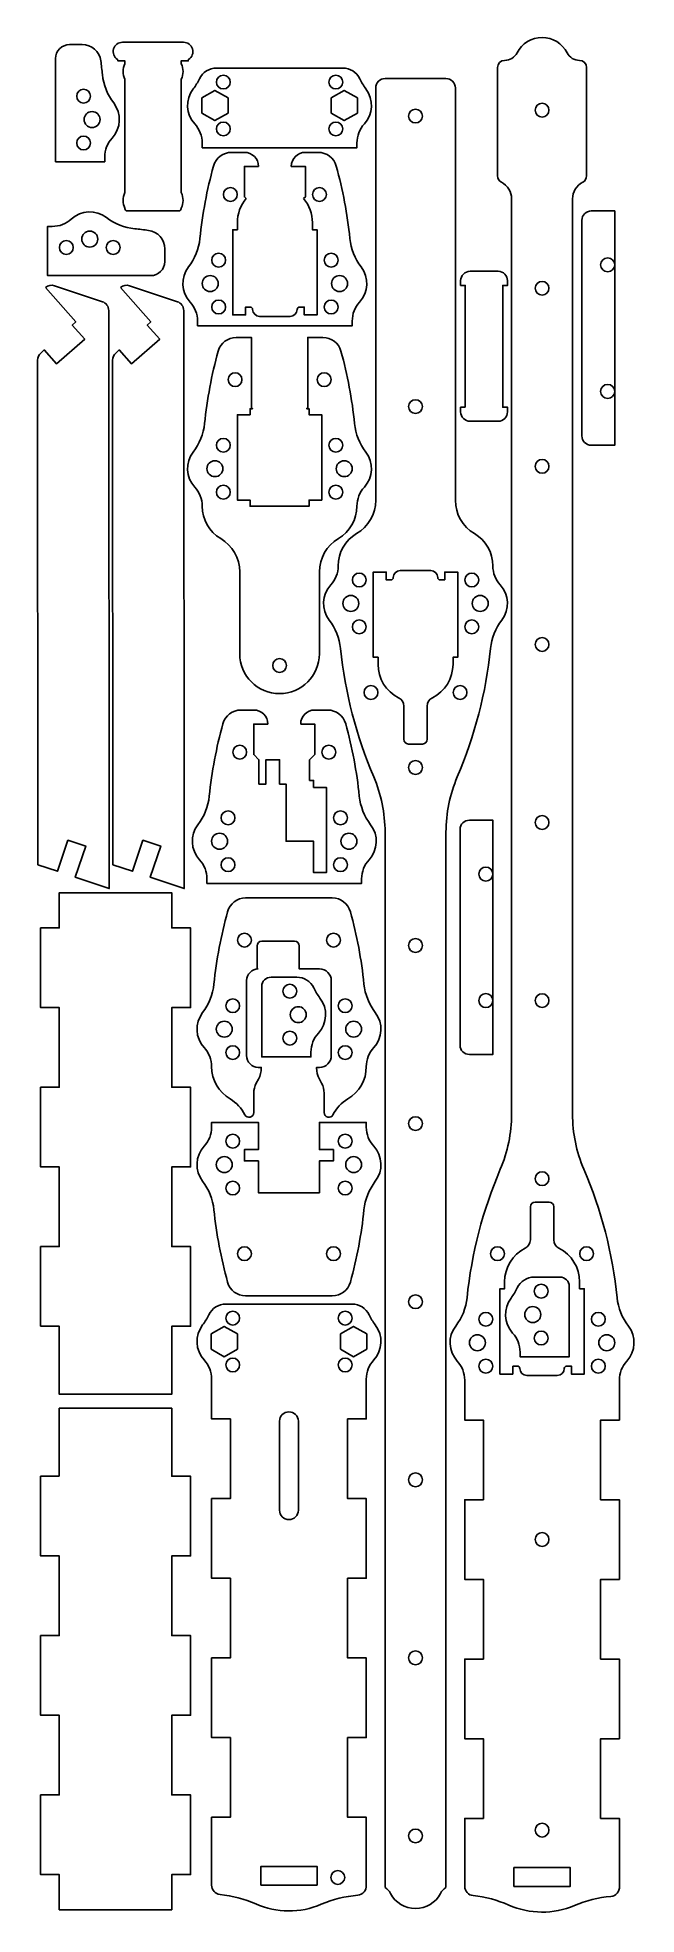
# Model space of a CAD drawing. Header units: millimetres. Extents: x 1 to 129, y 4 to 405.
import ezdxf

# ---------------------------------------------------------------- set-up
doc = ezdxf.new("R2010")
doc.units = ezdxf.units.MM
doc.layers.add('Layer_1', color=7, linetype='CONTINUOUS')

msp = doc.modelspace()

# ---------------------------------------------------------------- linework, layer by layer
at = {"layer": 'Layer_1', "color": 7}
for points in [[(10.8974, 403.49985), (8.20035, 403.49985)], [(32.50987, 403.99985), (26.00987, 403.99985), (19.50987, 403.99985)], [(5.20035, 400.49985), (5.20035, 378.49985)], [(18.50988, 400.15595), (18.50988, 399.99985), (20.00988, 399.99985), (20.00988, 399.49985)], [(32.00988, 399.49985), (32.00988, 399.99985), (33.50988, 399.99985), (33.50988, 400.15595)], [(39.53058, 398.49985), (66.48918, 398.49985)], [(99.50988, 375.45885), (99.50988, 398.62285)], [(118.50988, 398.62285), (118.50988, 375.45885)], [(20.00988, 395.99985), (20.00988, 371.99985)], [(32.00988, 371.99985), (32.00988, 395.99985)], [(73.50988, 394.24985), (73.50988, 306.24985)], [(88.50988, 396.24985), (75.50988, 396.24985)], [(90.50988, 306.24985), (90.50988, 394.24985)], [(69.50988, 382.49985), (69.50988, 381.49985), (36.50988, 381.49985), (36.50988, 382.49985)], [(42.76624, 380.49985), (45.50988, 380.49985)], [(58.50988, 380.49985), (61.25352, 380.49985)], [(5.20035, 378.49985), (15.70035, 378.49985), (15.70035, 379.49985)], [(48.50988, 377.49985), (45.50988, 377.49985), (45.50988, 370.99985), (45.87517, 370.63456)], [(58.14459, 370.63456), (58.50988, 370.99985), (58.50988, 377.49985), (55.50988, 377.49985)], [(102.50988, 175.29955), (102.50988, 370.55985)], [(115.50988, 370.55985), (115.50988, 175.29955)], [(4.50988, 364.69032), (3.50988, 364.69032), (3.50988, 354.19032), (25.50988, 354.19032)], [(20.50988, 367.99985), (31.50988, 367.99985)], [(44.00988, 365.49985), (44.00988, 363.99985), (43.00988, 363.99985), (43.00988, 345.79985), (45.75988, 345.79985), (45.75988, 347.49985), (46.75988, 347.49985)], [(57.25988, 347.49985), (58.25988, 347.49985), (58.25988, 345.79985), (61.00988, 345.79985), (61.00988, 363.99985), (60.00988, 363.99985), (60.00988, 365.49985)], [(117.50988, 319.99985), (117.50988, 365.99985), (117.50988, 365.99985)], [(117.50988, 319.99985), (117.50988, 365.99985), (117.50988, 365.99985)], [(119.50988, 367.99985), (119.50988, 367.99985), (124.50988, 367.99985), (124.50988, 356.49985), (124.50988, 329.49985), (124.50988, 317.99985), (119.50988, 317.99985), (119.50988, 317.99985)], [(119.50988, 367.99985), (119.50988, 367.99985), (124.50988, 367.99985), (124.50988, 356.49985), (124.50988, 356.49985), (124.50988, 356.49985), (124.50988, 329.49985), (124.50988, 329.49985), (124.50988, 329.49985), (124.50988, 317.99985), (119.50988, 317.99985), (119.50988, 317.99985)], [(28.50988, 357.19032), (28.50988, 359.88737)], [(91.63788, 353.12375), (91.63788, 352.12375), (92.63788, 352.12375), (92.63788, 326.12375)], [(99.63788, 355.12375), (93.63788, 355.12375)], [(101.63788, 325.12375), (101.63788, 326.12375), (100.63788, 326.12375), (100.63788, 352.12375), (101.63788, 352.12375), (101.63788, 353.12375)], [(3.04182, 351.65005), (9.5355, 344.31025), (8.78654, 343.64765), (11.43702, 340.65185), (5.44538, 335.35085), (2.7949, 338.34675), (2.04594, 337.68405)], [(15.20089, 348.63615), (5.00167, 352.04875)], [(19.04182, 351.65005), (25.5355, 344.31025), (24.78654, 343.64765), (27.43702, 340.65185), (21.44538, 335.35085), (18.7949, 338.34675), (18.04594, 337.68405)], [(31.20089, 348.63615), (21.00167, 352.04875)], [(1.37118, 336.18465), (1.45358, 228.48955), (5.63929, 227.08905), (7.86043, 233.72725), (11.65372, 232.45805), (9.43259, 225.81975), (16.66065, 223.40135), (16.56628, 346.74105)], [(17.37118, 336.18465), (17.45358, 228.48955), (21.63929, 227.08905), (23.86043, 233.72725), (27.65372, 232.45805), (25.43259, 225.81975), (32.66065, 223.40135), (32.56628, 346.74105)], [(68.50988, 344.49985), (68.50988, 343.49985), (35.50988, 343.49985), (35.50988, 344.49985)], [(48.75988, 345.49985), (55.25988, 345.49985)], [(43.76624, 340.99985), (47.00988, 340.99985), (47.00988, 325.85085), (47.20988, 325.85085), (47.20988, 325.79985), (46.70988, 325.79985), (46.70988, 324.49985), (44.00988, 324.49985), (44.00988, 306.29985), (46.70988, 306.29985), (46.70988, 304.99985), (59.30988, 304.99985), (59.30988, 306.29985), (62.00988, 306.29985), (62.00988, 324.49985), (59.30988, 324.49985), (59.30988, 325.79985), (58.80988, 325.79985), (58.80988, 325.85085), (59.00988, 325.85085), (59.00988, 340.99985), (62.25352, 340.99985)], [(92.63788, 326.12375), (91.63788, 326.12375), (91.63788, 325.12375)], [(93.63788, 323.12375), (99.63788, 323.12375)], [(44.50988, 273.49985), (44.50988, 290.99985)], [(61.50988, 290.99985), (61.50988, 273.49985)], [(74.00988, 271.24985), (74.00988, 272.74985), (73.00988, 272.74985), (73.00988, 290.94985), (75.75988, 290.94985), (75.75988, 289.24985), (76.75988, 289.24985)], [(78.75988, 291.24985), (85.25988, 291.24985)], [(87.25988, 289.24985), (88.25988, 289.24985)], [(88.25988, 289.24985), (88.25988, 290.94985), (91.00988, 290.94985), (91.00988, 272.74985), (90.00988, 272.74985), (90.00988, 271.24985)], [(44.76624, 261.49985), (47.50988, 261.49985)], [(60.50988, 261.49985), (63.25352, 261.49985)], [(79.50988, 255.24985), (79.50988, 262.31955)], [(84.50988, 262.31955), (84.50988, 255.24985)], [(50.50988, 258.49985), (47.50988, 258.49985), (47.50988, 251.99985), (48.60988, 250.89985), (48.60988, 245.69985), (50.10988, 245.69985), (50.10988, 250.89985), (53.00988, 250.89985), (53.00988, 245.69985), (54.40988, 245.69985), (54.40988, 233.49985), (60.25988, 233.49985), (60.25988, 226.79985), (63.00988, 226.79985), (63.00988, 244.99985), (60.25988, 244.99985), (60.25988, 246.49985), (59.40988, 246.49985), (59.40988, 250.89985), (60.50988, 251.99985), (60.50988, 258.49985), (57.50988, 258.49985)], [(83.50988, 254.24985), (80.50988, 254.24985)], [(93.50988, 237.99985), (93.50988, 237.99985), (98.50988, 237.99985), (98.50988, 226.49985), (98.50988, 199.49985), (98.50988, 187.99985), (93.50988, 187.99985), (93.50988, 187.99985)], [(93.50988, 237.99985), (93.50988, 237.99985), (98.50988, 237.99985), (98.50988, 226.49985), (98.50988, 226.49985), (98.50988, 226.49985), (98.50988, 199.49985), (98.50988, 199.49985), (98.50988, 199.49985), (98.50988, 187.99985), (93.50988, 187.99985), (93.50988, 187.99985)], [(75.50988, 235.45015), (75.50988, 10.22485)], [(88.50988, 10.22485), (88.50988, 235.45015)], [(91.50988, 189.99985), (91.50988, 235.99985), (91.50988, 235.99985)], [(91.50988, 189.99985), (91.50988, 235.99985), (91.50988, 235.99985)], [(70.50988, 225.49985), (70.50988, 224.49985), (37.50988, 224.49985), (37.50988, 225.49985)], [(45.76624, 221.40815), (64.25352, 221.40815)], [(48.20988, 211.15915), (48.20988, 206.2592), (48.46988, 206.2592)], [(56.20988, 212.15915), (49.20988, 212.15915)], [(61.54988, 206.2592), (61.00988, 206.2592), (57.20988, 206.2592), (57.20988, 211.15915)], [(56.67961, 204.49985), (51.20035, 204.49985)], [(45.96988, 203.7592), (45.96988, 187.75815)], [(49.20035, 202.49985), (49.20035, 187.49985), (59.70035, 187.49985), (59.70035, 188.49985)], [(64.04988, 187.75815), (64.04988, 203.7592)], [(48.46988, 185.25815), (49.10988, 185.25815), (49.10988, 185.15815)], [(60.90988, 185.15815), (60.90988, 185.25815), (61.54988, 185.25815)], [(48.50988, 182.75815), (48.03929, 181.87585)], [(61.98047, 181.87585), (61.50988, 182.75815)], [(47.50988, 179.75815), (47.50988, 175.59155)], [(62.50988, 175.59155), (62.50988, 179.75815)], [(38.50988, 172.49985), (38.50988, 173.49985), (48.50988, 173.49985), (48.50988, 167.69985), (45.50988, 167.69985), (45.50988, 165.29985), (48.50988, 165.29985), (48.50988, 158.49985), (61.50988, 158.49985), (61.50988, 165.29985), (64.50988, 165.29985), (64.50988, 167.69985), (61.50988, 167.69985), (61.50988, 173.49985), (71.50988, 173.49985), (71.50988, 172.49985)], [(107.50988, 156.49985), (110.50988, 156.49985)], [(106.50988, 148.43015), (106.50988, 155.49985)], [(111.50988, 155.49985), (111.50988, 148.43015)], [(112.81941, 140.49985), (107.34015, 140.49985)], [(64.25352, 136.49985), (45.76624, 136.49985)], [(102.75988, 121.49985), (102.75988, 119.79985), (100.00988, 119.79985), (100.00988, 137.99985), (101.00988, 137.99985), (101.00988, 139.49985)], [(104.31941, 124.49985), (104.31941, 123.49985), (114.81941, 123.49985), (114.81941, 138.49985)], [(117.00988, 139.49985), (117.00988, 137.99985), (118.00988, 137.99985), (118.00988, 119.79985), (115.25988, 119.79985), (115.25988, 121.49985), (114.25988, 121.49985)], [(41.53058, 134.74985), (68.48918, 134.74985)], [(103.75988, 121.49985), (102.75988, 121.49985)], [(38.50988, 10.74985), (38.50988, 25.24985), (38.70988, 25.24985), (42.30988, 25.24985), (42.50988, 25.24985), (42.50988, 42.04985), (42.50988, 42.24985), (42.30988, 42.24985), (38.70988, 42.24985), (38.50988, 42.24985), (38.50988, 59.24985), (38.70988, 59.24985), (42.30988, 59.24985), (42.50988, 59.24985), (42.50988, 76.04985), (42.50988, 76.24985), (42.30988, 76.24985), (38.70988, 76.24985), (38.50988, 76.24985), (38.50988, 93.24985), (38.70988, 93.24985), (42.30988, 93.24985), (42.50988, 93.24985), (42.50988, 110.04985), (42.50988, 110.24985), (42.30988, 110.24985), (38.70988, 110.24985), (38.50988, 110.24985), (38.50988, 118.74985)], [(71.50988, 118.74985), (71.50988, 110.24985), (71.30988, 110.24985), (67.70988, 110.24985), (67.50988, 110.24985), (67.50988, 110.04985), (67.50988, 93.24985), (67.70988, 93.24985), (71.30988, 93.24985), (71.50988, 93.24985), (71.50988, 76.24985), (71.30988, 76.24985), (67.70988, 76.24985), (67.50988, 76.24985), (67.50988, 76.04985), (67.50988, 59.24985), (67.70988, 59.24985), (71.30988, 59.24985), (71.50988, 59.24985), (71.50988, 42.24985), (71.30988, 42.24985), (67.70988, 42.24985), (67.50988, 42.24985), (67.50988, 42.04985), (67.50988, 25.24985), (67.70988, 25.24985), (71.30988, 25.24985), (71.50988, 25.24985), (71.50988, 10.74985)], [(92.50988, 10.49985), (92.50988, 24.99985), (92.70988, 24.99985), (96.30988, 24.99985), (96.50988, 24.99985), (96.50988, 41.79985), (96.50988, 41.99985), (96.30988, 41.99985), (92.70988, 41.99985), (92.50988, 41.99985), (92.50988, 58.99985), (92.70988, 58.99985), (96.30988, 58.99985), (96.50988, 58.99985), (96.50988, 75.79985), (96.50988, 75.99985), (96.30988, 75.99985), (92.70988, 75.99985), (92.50988, 75.99985), (92.50988, 92.99985), (92.70988, 92.99985), (96.30988, 92.99985), (96.50988, 92.99985), (96.50988, 109.79985), (96.50988, 109.99985), (96.30988, 109.99985), (92.70988, 109.99985), (92.50988, 109.99985), (92.50988, 118.49985)], [(112.25988, 119.49985), (105.75988, 119.49985)], [(125.50988, 118.49985), (125.50988, 109.99985), (125.30988, 109.99985), (121.70988, 109.99985), (121.50988, 109.99985), (121.50988, 109.79985), (121.50988, 92.99985), (121.70988, 92.99985), (125.30988, 92.99985), (125.50988, 92.99985), (125.50988, 75.99985), (125.30988, 75.99985), (121.70988, 75.99985), (121.50988, 75.99985), (121.50988, 75.79985), (121.50988, 58.99985), (121.70988, 58.99985), (125.30988, 58.99985), (125.50988, 58.99985), (125.50988, 41.99985), (125.30988, 41.99985), (121.70988, 41.99985), (121.50988, 41.99985), (121.50988, 41.79985), (121.50988, 24.99985), (121.70988, 24.99985), (125.30988, 24.99985), (125.50988, 24.99985), (125.50988, 10.49985)], [(53.00988, 109.74985), (53.00988, 90.74985)], [(57.00988, 90.74985), (57.00988, 109.74985)]]:
    msp.add_lwpolyline(points, dxfattribs=at)
for points in [[(35.91418, 396.20908)], [(42.00988, 388.88327), (42.00988, 392.11643), (39.20988, 393.73301), (36.40988, 392.11643), (36.40988, 388.88327), (39.20988, 387.26669)], [(69.60988, 388.88327), (69.60988, 392.11643), (66.80988, 393.73301), (64.00988, 392.11643), (64.00988, 388.88327), (66.80988, 387.26669)], [(2.00988, 129.99985), (2.00988, 146.99985), (6.00988, 146.99985), (6.00988, 163.99985), (2.00988, 163.99985), (2.00988, 180.99985), (6.00988, 180.99985), (6.00988, 197.99985), (2.00988, 197.99985), (2.00988, 214.99985), (6.00988, 214.99985), (6.00988, 222.49985), (30.00988, 222.49985), (30.00988, 214.99985), (34.00988, 214.99985), (34.00988, 197.99985), (30.00988, 197.99985), (30.00988, 180.99985), (34.00988, 180.99985), (34.00988, 163.99985), (30.00988, 163.99985), (30.00988, 146.99985), (34.00988, 146.99985), (34.00988, 129.99985), (30.00988, 129.99985), (30.00988, 115.49985), (6.00988, 115.49985), (6.00988, 129.99985)], [(60.29604, 202.20908)], [(103.72372, 138.20908)], [(37.91418, 132.45905)], [(44.00988, 125.13325), (44.00988, 128.36645), (41.20988, 129.98305), (38.40988, 128.36645), (38.40988, 125.13325), (41.20988, 123.51665)], [(71.60988, 125.13325), (71.60988, 128.36645), (68.80988, 129.98305), (66.00988, 128.36645), (66.00988, 125.13325), (68.80988, 123.51665)], [(6.00988, 97.99985), (6.00988, 112.49985), (30.00988, 112.49985), (30.00988, 97.99985), (34.00988, 97.99985), (34.00988, 80.99985), (30.00988, 80.99985), (30.00988, 63.99985), (34.00988, 63.99985), (34.00988, 46.99985), (30.00988, 46.99985), (30.00988, 29.99985), (34.00988, 29.99985), (34.00988, 12.99985), (30.00988, 12.99985), (30.00988, 5.49985), (6.00988, 5.49985), (6.00988, 12.99985), (2.00988, 12.99985), (2.00988, 29.99985), (6.00988, 29.99985), (6.00988, 46.99985), (2.00988, 46.99985), (2.00988, 63.99985), (6.00988, 63.99985), (6.00988, 80.99985), (2.00988, 80.99985), (2.00988, 97.99985)], [(49.00988, 10.74985), (49.00988, 14.74985), (61.00988, 14.74985), (61.00988, 10.74985)], [(103.00988, 10.49985), (103.00988, 14.49985), (115.00988, 14.49985), (115.00988, 10.49985)]]:
    msp.add_lwpolyline(points, close=True, dxfattribs=at)
for points in [[(103.67655, 401.74885), (104.70559, 403.74485), (106.76367, 404.99985), (109.00988, 404.99985)], [(109.00988, 404.99985), (111.25609, 404.99985), (113.31417, 403.74485), (114.34321, 401.74885)], [(8.20035, 403.49985), (6.5435, 403.49985), (5.20035, 402.15675), (5.20035, 400.49985)], [(14.86174, 400.03277), (14.59486, 402.01805), (12.90058, 403.49985), (10.8974, 403.49985)], [(17.59251, 402.56885), (17.34062, 401.71995), (17.67681, 400.80655), (18.41896, 400.32355)], [(19.50987, 403.99985), (18.62444, 403.99985), (17.8444, 403.41765), (17.59251, 402.56885)], [(34.42723, 402.56885), (34.17534, 403.41765), (33.3953, 403.99985), (32.50987, 403.99985)], [(33.60078, 400.32355), (34.34289, 400.80655), (34.67912, 401.71995), (34.42723, 402.56885)], [(101.00988, 400.12285), (102.13299, 400.12285), (103.16203, 400.74985), (103.67655, 401.74885)], [(114.34321, 401.74885), (114.85773, 400.74985), (115.88677, 400.12285), (117.00988, 400.12285)], [(15.20811, 397.11076), (15.10789, 398.08651), (14.99242, 399.06063), (14.86174, 400.03277)], [(17.61958, 391.03879), (16.26965, 392.8008), (15.43488, 394.9027), (15.20811, 397.11076)], [(18.41896, 400.32355), (18.47566, 400.28665), (18.50986, 400.22355), (18.50986, 400.15595)], [(19.98998, 399.41295), (19.48313, 398.36215), (19.48313, 397.13755), (19.98998, 396.08675)], [(20.00988, 399.49985), (20.00988, 399.46975), (20.00288, 399.44005), (19.98998, 399.41295)], [(32.02978, 399.41295), (32.01668, 399.44005), (32.00988, 399.46975), (32.00988, 399.49985)], [(32.02978, 396.08675), (32.53663, 397.13755), (32.53663, 398.36215), (32.02978, 399.41295)], [(33.50988, 400.15595), (33.50988, 400.22355), (33.54408, 400.28665), (33.60078, 400.32355)], [(35.91418, 396.20908), (36.57528, 397.60776), (37.98358, 398.49985), (39.53058, 398.49985)], [(39.53488, 395.49985), (39.53488, 396.31447), (40.19528, 396.97485), (41.00988, 396.97485)], [(41.00988, 396.97485), (41.82448, 396.97485), (42.48488, 396.31447), (42.48488, 395.49985)], [(63.53488, 395.49985), (63.53488, 396.31447), (64.19528, 396.97485), (65.00988, 396.97485)], [(65.00988, 396.97485), (65.82448, 396.97485), (66.48488, 396.31447), (66.48488, 395.49985)], [(66.48918, 398.49985), (68.03618, 398.49985), (69.44448, 397.60776), (70.10558, 396.20908)], [(99.50988, 398.62285), (99.50988, 399.45185), (100.18145, 400.12285), (101.00988, 400.12285)], [(117.00988, 400.12285), (117.83831, 400.12285), (118.50988, 399.45185), (118.50988, 398.62285)], [(9.72535, 392.49985), (9.72535, 393.31447), (10.38573, 393.97485), (11.20036, 393.97485)], [(11.20036, 391.02485), (10.38573, 391.02485), (9.72535, 391.68523), (9.72535, 392.49985)], [(11.20036, 393.97485), (12.01498, 393.97485), (12.67536, 393.31447), (12.67536, 392.49985)], [(12.67536, 392.49985), (12.67536, 391.68523), (12.01498, 391.02485), (11.20036, 391.02485)], [(19.98998, 396.08675), (20.00308, 396.05965), (20.00988, 396.02995), (20.00988, 395.99985)], [(32.00988, 395.99985), (32.00988, 396.02995), (32.01688, 396.05965), (32.02978, 396.08675)], [(34.92648, 386.56109), (33.01358, 388.6414), (32.87188, 391.79538), (34.59068, 394.03879)], [(34.59068, 394.03879), (35.10748, 394.71332), (35.55108, 395.44083), (35.91418, 396.20908)], [(41.00988, 394.02485), (40.19528, 394.02485), (39.53488, 394.68523), (39.53488, 395.49985)], [(42.48488, 395.49985), (42.48488, 394.68523), (41.82448, 394.02485), (41.00988, 394.02485)], [(65.00988, 394.02485), (64.19528, 394.02485), (63.53488, 394.68523), (63.53488, 395.49985)], [(66.48488, 395.49985), (66.48488, 394.68523), (65.82448, 394.02485), (65.00988, 394.02485)], [(70.10558, 396.20908), (70.46868, 395.44083), (70.91228, 394.71332), (71.42908, 394.03879)], [(71.42908, 394.03879), (73.14788, 391.79538), (73.00618, 388.6414), (71.09328, 386.56109)], [(75.50988, 396.24985), (74.40531, 396.24985), (73.50988, 395.35485), (73.50988, 394.24985)], [(90.50988, 394.24985), (90.50988, 395.35485), (89.61445, 396.24985), (88.50988, 396.24985)], [(11.30036, 387.49985), (11.30036, 388.43873), (12.06147, 389.19985), (13.00036, 389.19985)], [(13.00036, 389.19985), (13.93924, 389.19985), (14.70035, 388.43873), (14.70035, 387.49985)], [(17.28376, 383.56109), (19.19668, 385.6414), (19.33833, 388.79538), (17.61958, 391.03879)], [(80.53488, 388.24985), (80.53488, 389.06485), (81.19526, 389.72485), (82.00988, 389.72485)], [(82.00988, 389.72485), (82.8245, 389.72485), (83.48488, 389.06485), (83.48488, 388.24985)], [(107.53488, 389.49985), (107.53488, 390.31485), (108.19526, 390.97485), (109.00988, 390.97485)], [(109.00988, 388.02485), (108.19526, 388.02485), (107.53488, 388.68485), (107.53488, 389.49985)], [(109.00988, 390.97485), (109.8245, 390.97485), (110.48488, 390.31485), (110.48488, 389.49985)], [(110.48488, 389.49985), (110.48488, 388.68485), (109.8245, 388.02485), (109.00988, 388.02485)], [(13.00036, 385.79985), (12.06147, 385.79985), (11.30036, 386.56097), (11.30036, 387.49985)], [(14.70035, 387.49985), (14.70035, 386.56097), (13.93924, 385.79985), (13.00036, 385.79985)], [(36.50988, 382.49985), (36.50988, 384.00423), (35.94478, 385.45372), (34.92648, 386.56109)], [(39.53488, 385.49985), (39.53488, 386.31447), (40.19528, 386.97485), (41.00988, 386.97485)], [(41.00988, 384.02485), (40.19528, 384.02485), (39.53488, 384.68523), (39.53488, 385.49985)], [(41.00988, 386.97485), (41.82448, 386.97485), (42.48488, 386.31447), (42.48488, 385.49985)], [(42.48488, 385.49985), (42.48488, 384.68523), (41.82448, 384.02485), (41.00988, 384.02485)], [(63.53488, 385.49985), (63.53488, 386.31447), (64.19528, 386.97485), (65.00988, 386.97485)], [(65.00988, 384.02485), (64.19528, 384.02485), (63.53488, 384.68523), (63.53488, 385.49985)], [(65.00988, 386.97485), (65.82448, 386.97485), (66.48488, 386.31447), (66.48488, 385.49985)], [(66.48488, 385.49985), (66.48488, 384.68523), (65.82448, 384.02485), (65.00988, 384.02485)], [(71.09328, 386.56109), (70.07498, 385.45372), (69.50988, 384.00423), (69.50988, 382.49985)], [(82.00988, 386.77485), (81.19526, 386.77485), (80.53488, 387.43485), (80.53488, 388.24985)], [(83.48488, 388.24985), (83.48488, 387.43485), (82.8245, 386.77485), (82.00988, 386.77485)], [(9.72535, 382.49985), (9.72535, 383.31447), (10.38573, 383.97485), (11.20036, 383.97485)], [(11.20036, 381.02485), (10.38573, 381.02485), (9.72535, 381.68523), (9.72535, 382.49985)], [(11.20036, 383.97485), (12.01498, 383.97485), (12.67536, 383.31447), (12.67536, 382.49985)], [(12.67536, 382.49985), (12.67536, 381.68523), (12.01498, 381.02485), (11.20036, 381.02485)], [(15.70035, 379.49985), (15.70035, 381.00423), (16.26548, 382.45372), (17.28376, 383.56109)], [(38.91088, 377.56565), (39.39008, 379.29935), (40.96758, 380.49985), (42.76624, 380.49985)], [(45.50988, 380.49985), (47.16673, 380.49985), (48.50988, 379.15675), (48.50988, 377.49985)], [(55.50988, 377.49985), (55.50988, 379.15675), (56.85303, 380.49985), (58.50988, 380.49985)], [(61.25352, 380.49985), (63.05218, 380.49985), (64.62968, 379.29935), (65.10888, 377.56565)], [(36.00208, 362.11076), (36.53868, 367.33456), (37.51158, 372.50425), (38.91088, 377.56565)], [(65.10888, 377.56565), (66.50818, 372.50425), (67.48108, 367.33456), (68.01768, 362.11076)], [(41.03488, 371.49985), (41.03488, 372.31445), (41.69528, 372.97485), (42.50988, 372.97485)], [(42.50988, 372.97485), (43.3245, 372.97485), (43.98488, 372.31445), (43.98488, 371.49985)], [(60.03488, 371.49985), (60.03488, 372.31445), (60.69526, 372.97485), (61.50988, 372.97485)], [(61.50988, 372.97485), (62.32448, 372.97485), (62.98488, 372.31445), (62.98488, 371.49985)], [(100.32806, 374.12285), (99.82594, 374.37885), (99.50988, 374.89485), (99.50988, 375.45885)], [(102.50988, 370.55985), (102.50988, 372.06285), (101.66705, 373.43985), (100.32806, 374.12285)], [(117.6917, 374.12285), (116.35271, 373.43985), (115.50988, 372.06285), (115.50988, 370.55985)], [(118.50988, 375.45885), (118.50988, 374.89485), (118.19382, 374.37885), (117.6917, 374.12285)], [(19.98998, 371.91295), (19.48313, 370.86215), (19.48313, 369.63755), (19.98998, 368.58675)], [(20.00988, 371.99985), (20.00988, 371.96975), (20.00288, 371.94005), (19.98998, 371.91295)], [(19.98998, 368.58675), (20.00308, 368.55965), (20.00988, 368.52995), (20.00988, 368.49985)], [(20.00988, 368.49985), (20.00988, 368.22375), (20.23374, 367.99985), (20.50988, 367.99985)], [(31.50988, 367.99985), (31.78602, 367.99985), (32.00988, 368.22375), (32.00988, 368.49985)], [(32.02978, 371.91295), (32.01668, 371.94005), (32.00988, 371.96975), (32.00988, 371.99985)], [(32.00988, 368.49985), (32.00988, 368.52995), (32.01688, 368.55965), (32.02978, 368.58675)], [(32.02978, 368.58675), (32.53663, 369.63755), (32.53663, 370.86215), (32.02978, 371.91295)], [(42.50988, 370.02485), (41.69528, 370.02485), (41.03488, 370.68523), (41.03488, 371.49985)], [(43.98488, 371.49985), (43.98488, 370.68523), (43.3245, 370.02485), (42.50988, 370.02485)], [(45.87517, 370.63456), (44.67016, 369.19489), (44.00988, 367.37727), (44.00988, 365.49985)], [(60.00988, 365.49985), (60.00988, 367.37727), (59.3496, 369.19489), (58.14459, 370.63456)], [(61.50988, 370.02485), (60.69526, 370.02485), (60.03488, 370.68523), (60.03488, 371.49985)], [(62.98488, 371.49985), (62.98488, 370.68523), (62.32448, 370.02485), (61.50988, 370.02485)], [(8.57112, 366.27373), (7.46375, 365.25545), (6.01426, 364.69032), (4.50988, 364.69032)], [(16.04883, 366.60955), (13.80541, 368.3283), (10.65143, 368.18665), (8.57112, 366.27373)], [(22.12079, 364.19808), (19.91273, 364.42485), (17.81083, 365.25962), (16.04883, 366.60955)], [(117.50988, 365.99985), (117.50988, 367.10445), (118.40531, 367.99985), (119.50988, 367.99985)], [(117.50988, 365.99985), (117.50988, 367.10445), (118.40531, 367.99985), (119.50988, 367.99985)], [(6.03488, 360.19032), (6.03488, 361.00494), (6.69526, 361.66532), (7.50988, 361.66532)], [(7.50988, 361.66532), (8.3245, 361.66532), (8.98488, 361.00494), (8.98488, 360.19032)], [(10.80988, 361.99032), (10.80988, 362.92921), (11.571, 363.69032), (12.50988, 363.69032)], [(12.50988, 360.29032), (11.571, 360.29032), (10.80988, 361.05144), (10.80988, 361.99032)], [(12.50988, 363.69032), (13.44876, 363.69032), (14.20988, 362.92921), (14.20988, 361.99032)], [(14.20988, 361.99032), (14.20988, 361.05144), (13.44876, 360.29032), (12.50988, 360.29032)], [(16.03488, 360.19032), (16.03488, 361.00494), (16.69526, 361.66532), (17.50988, 361.66532)], [(17.50988, 361.66532), (18.3245, 361.66532), (18.98488, 361.00494), (18.98488, 360.19032)], [(25.0428, 363.85171), (24.07066, 363.98239), (23.09654, 364.09786), (22.12079, 364.19808)], [(28.50988, 359.88737), (28.50988, 361.89054), (27.02808, 363.58483), (25.0428, 363.85171)], [(33.59068, 356.03879), (34.94058, 357.8008), (35.77538, 359.9027), (36.00208, 362.11076)], [(68.01768, 362.11076), (68.24438, 359.9027), (69.07918, 357.8008), (70.42908, 356.03879)], [(7.50988, 358.71532), (6.69526, 358.71532), (6.03488, 359.3757), (6.03488, 360.19032)], [(8.98488, 360.19032), (8.98488, 359.3757), (8.3245, 358.71532), (7.50988, 358.71532)], [(17.50988, 358.71532), (16.69526, 358.71532), (16.03488, 359.3757), (16.03488, 360.19032)], [(18.98488, 360.19032), (18.98488, 359.3757), (18.3245, 358.71532), (17.50988, 358.71532)], [(25.50988, 354.19032), (27.16678, 354.19032), (28.50988, 355.53347), (28.50988, 357.19032)], [(38.53488, 357.49985), (38.53488, 358.31447), (39.19528, 358.97485), (40.00988, 358.97485)], [(40.00988, 356.02485), (39.19528, 356.02485), (38.53488, 356.68523), (38.53488, 357.49985)], [(40.00988, 358.97485), (40.82448, 358.97485), (41.48488, 358.31447), (41.48488, 357.49985)], [(41.48488, 357.49985), (41.48488, 356.68523), (40.82448, 356.02485), (40.00988, 356.02485)], [(62.53488, 357.49985), (62.53488, 358.31447), (63.19528, 358.97485), (64.00988, 358.97485)], [(64.00988, 356.02485), (63.19528, 356.02485), (62.53488, 356.68523), (62.53488, 357.49985)], [(64.00988, 358.97485), (64.82448, 358.97485), (65.48488, 358.31447), (65.48488, 357.49985)], [(65.48488, 357.49985), (65.48488, 356.68523), (64.82448, 356.02485), (64.00988, 356.02485)], [(123.00988, 357.99985), (122.18145, 357.99985), (121.50988, 357.32825), (121.50988, 356.49985)], [(123.00988, 357.99985), (122.18145, 357.99985), (121.50988, 357.32825), (121.50988, 356.49985)], [(121.50988, 356.49985), (121.50988, 355.67145), (122.18145, 354.99985), (123.00988, 354.99985)], [(121.50988, 356.49985), (121.50988, 355.67145), (122.18145, 354.99985), (123.00988, 354.99985)], [(124.50988, 356.49985), (124.50988, 357.32825), (123.83831, 357.99985), (123.00988, 357.99985)], [(124.50988, 356.49985), (124.50988, 357.32825), (123.83831, 357.99985), (123.00988, 357.99985)], [(123.00988, 354.99985), (123.83831, 354.99985), (124.50988, 355.67145), (124.50988, 356.49985)], [(123.00988, 354.99985), (123.83831, 354.99985), (124.50988, 355.67145), (124.50988, 356.49985)], [(33.92648, 348.56105), (32.01358, 350.64135), (31.87188, 353.79538), (33.59068, 356.03879)], [(36.50988, 352.49985), (36.50988, 353.43873), (37.27098, 354.19985), (38.20988, 354.19985)], [(38.20988, 350.79985), (37.27098, 350.79985), (36.50988, 351.56095), (36.50988, 352.49985)], [(38.20988, 354.19985), (39.14878, 354.19985), (39.90988, 353.43873), (39.90988, 352.49985)], [(39.90988, 352.49985), (39.90988, 351.56095), (39.14878, 350.79985), (38.20988, 350.79985)], [(64.10988, 352.49985), (64.10988, 353.43873), (64.87098, 354.19985), (65.80988, 354.19985)], [(65.80988, 350.79985), (64.87098, 350.79985), (64.10988, 351.56095), (64.10988, 352.49985)], [(65.80988, 354.19985), (66.74878, 354.19985), (67.50988, 353.43873), (67.50988, 352.49985)], [(67.50988, 352.49985), (67.50988, 351.56095), (66.74878, 350.79985), (65.80988, 350.79985)], [(70.42908, 356.03879), (72.14788, 353.79538), (72.00618, 350.64135), (70.09328, 348.56105)], [(93.63788, 355.12375), (92.53331, 355.12375), (91.63788, 354.22835), (91.63788, 353.12375)], [(101.63788, 353.12375), (101.63788, 354.22835), (100.74245, 355.12375), (99.63788, 355.12375)], [(107.53488, 351.49985), (107.53488, 352.31485), (108.19526, 352.97485), (109.00988, 352.97485)], [(109.00988, 352.97485), (109.8245, 352.97485), (110.48488, 352.31485), (110.48488, 351.49985)], [(5.00167, 352.04875), (4.32407, 352.27555), (3.57698, 352.12355), (3.04182, 351.65005)], [(16.56628, 346.74105), (16.56558, 347.60055), (16.01594, 348.36345), (15.20089, 348.63615)], [(21.00167, 352.04875), (20.32407, 352.27555), (19.57698, 352.12355), (19.04182, 351.65005)], [(32.56628, 346.74105), (32.56558, 347.60055), (32.01594, 348.36345), (31.20089, 348.63615)], [(35.50988, 344.49985), (35.50988, 346.00425), (34.94478, 347.45375), (33.92648, 348.56105)], [(38.53488, 347.49985), (38.53488, 348.31445), (39.19528, 348.97485), (40.00988, 348.97485)], [(40.00988, 348.97485), (40.82448, 348.97485), (41.48488, 348.31445), (41.48488, 347.49985)], [(62.53488, 347.49985), (62.53488, 348.31445), (63.19528, 348.97485), (64.00988, 348.97485)], [(64.00988, 348.97485), (64.82448, 348.97485), (65.48488, 348.31445), (65.48488, 347.49985)], [(70.09328, 348.56105), (69.07498, 347.45375), (68.50988, 346.00425), (68.50988, 344.49985)], [(109.00988, 350.02485), (108.19526, 350.02485), (107.53488, 350.68485), (107.53488, 351.49985)], [(110.48488, 351.49985), (110.48488, 350.68485), (109.8245, 350.02485), (109.00988, 350.02485)], [(40.00988, 346.02485), (39.19528, 346.02485), (38.53488, 346.68525), (38.53488, 347.49985)], [(41.48488, 347.49985), (41.48488, 346.68525), (40.82448, 346.02485), (40.00988, 346.02485)], [(46.75988, 347.49985), (47.03602, 347.49985), (47.25988, 347.27595), (47.25988, 346.99985)], [(47.25988, 346.99985), (47.25988, 346.17145), (47.93145, 345.49985), (48.75988, 345.49985)], [(55.25988, 345.49985), (56.08831, 345.49985), (56.75988, 346.17145), (56.75988, 346.99985)], [(56.75988, 346.99985), (56.75988, 347.27595), (56.98374, 347.49985), (57.25988, 347.49985)], [(64.00988, 346.02485), (63.19528, 346.02485), (62.53488, 346.68525), (62.53488, 347.49985)], [(65.48488, 347.49985), (65.48488, 346.68525), (64.82448, 346.02485), (64.00988, 346.02485)], [(39.91088, 338.06565), (40.39008, 339.79935), (41.96758, 340.99985), (43.76624, 340.99985)], [(62.25352, 340.99985), (64.05218, 340.99985), (65.62968, 339.79935), (66.10888, 338.06565)], [(2.04594, 337.68405), (1.61646, 337.30415), (1.37074, 336.75805), (1.37118, 336.18465)], [(18.04594, 337.68405), (17.61646, 337.30415), (17.37074, 336.75805), (17.37118, 336.18465)], [(37.00208, 322.61075), (37.53868, 327.83455), (38.51158, 333.00425), (39.91088, 338.06565)], [(66.10888, 338.06565), (67.50818, 333.00425), (68.48108, 327.83455), (69.01768, 322.61075)], [(42.03488, 331.99985), (42.03488, 332.81445), (42.69528, 333.47485), (43.50988, 333.47485)], [(43.50988, 333.47485), (44.3245, 333.47485), (44.98488, 332.81445), (44.98488, 331.99985)], [(61.03488, 331.99985), (61.03488, 332.81445), (61.69526, 333.47485), (62.50988, 333.47485)], [(62.50988, 333.47485), (63.32448, 333.47485), (63.98488, 332.81445), (63.98488, 331.99985)], [(43.50988, 330.52485), (42.69528, 330.52485), (42.03488, 331.18525), (42.03488, 331.99985)], [(44.98488, 331.99985), (44.98488, 331.18525), (44.3245, 330.52485), (43.50988, 330.52485)], [(62.50988, 330.52485), (61.69526, 330.52485), (61.03488, 331.18525), (61.03488, 331.99985)], [(63.98488, 331.99985), (63.98488, 331.18525), (63.32448, 330.52485), (62.50988, 330.52485)], [(123.00988, 330.99985), (122.18145, 330.99985), (121.50988, 330.32825), (121.50988, 329.49985)], [(123.00988, 330.99985), (122.18145, 330.99985), (121.50988, 330.32825), (121.50988, 329.49985)], [(121.50988, 329.49985), (121.50988, 328.67145), (122.18145, 327.99985), (123.00988, 327.99985)], [(121.50988, 329.49985), (121.50988, 328.67145), (122.18145, 327.99985), (123.00988, 327.99985)], [(124.50988, 329.49985), (124.50988, 330.32825), (123.83831, 330.99985), (123.00988, 330.99985)], [(124.50988, 329.49985), (124.50988, 330.32825), (123.83831, 330.99985), (123.00988, 330.99985)], [(123.00988, 327.99985), (123.83831, 327.99985), (124.50988, 328.67145), (124.50988, 329.49985)], [(123.00988, 327.99985), (123.83831, 327.99985), (124.50988, 328.67145), (124.50988, 329.49985)], [(80.53488, 326.24985), (80.53488, 327.06485), (81.19526, 327.72485), (82.00988, 327.72485)], [(82.00988, 324.77485), (81.19526, 324.77485), (80.53488, 325.43485), (80.53488, 326.24985)], [(82.00988, 327.72485), (82.8245, 327.72485), (83.48488, 327.06485), (83.48488, 326.24985)], [(83.48488, 326.24985), (83.48488, 325.43485), (82.8245, 324.77485), (82.00988, 324.77485)], [(91.63788, 325.12375), (91.63788, 324.01915), (92.53331, 323.12375), (93.63788, 323.12375)], [(99.63788, 323.12375), (100.74245, 323.12375), (101.63788, 324.01915), (101.63788, 325.12375)], [(34.59068, 316.53875), (35.94058, 318.30075), (36.77538, 320.40265), (37.00208, 322.61075)], [(69.01768, 322.61075), (69.24438, 320.40265), (70.07918, 318.30075), (71.42908, 316.53875)], [(34.92648, 309.06109), (33.01358, 311.1414), (32.87188, 314.29535), (34.59068, 316.53875)], [(39.53488, 317.99985), (39.53488, 318.81445), (40.19528, 319.47485), (41.00988, 319.47485)], [(41.00988, 316.52485), (40.19528, 316.52485), (39.53488, 317.18525), (39.53488, 317.99985)], [(41.00988, 319.47485), (41.82448, 319.47485), (42.48488, 318.81445), (42.48488, 317.99985)], [(42.48488, 317.99985), (42.48488, 317.18525), (41.82448, 316.52485), (41.00988, 316.52485)], [(63.53488, 317.99985), (63.53488, 318.81445), (64.19528, 319.47485), (65.00988, 319.47485)], [(65.00988, 316.52485), (64.19528, 316.52485), (63.53488, 317.18525), (63.53488, 317.99985)], [(65.00988, 319.47485), (65.82448, 319.47485), (66.48488, 318.81445), (66.48488, 317.99985)], [(66.48488, 317.99985), (66.48488, 317.18525), (65.82448, 316.52485), (65.00988, 316.52485)], [(71.42908, 316.53875), (73.14788, 314.29535), (73.00618, 311.1414), (71.09328, 309.06109)], [(119.50988, 317.99985), (118.40531, 317.99985), (117.50988, 318.89525), (117.50988, 319.99985)], [(119.50988, 317.99985), (118.40531, 317.99985), (117.50988, 318.89525), (117.50988, 319.99985)], [(37.50988, 312.99985), (37.50988, 313.93875), (38.27098, 314.69985), (39.20988, 314.69985)], [(39.20988, 311.29985), (38.27098, 311.29985), (37.50988, 312.06097), (37.50988, 312.99985)], [(39.20988, 314.69985), (40.14878, 314.69985), (40.90988, 313.93875), (40.90988, 312.99985)], [(40.90988, 312.99985), (40.90988, 312.06097), (40.14878, 311.29985), (39.20988, 311.29985)], [(65.10988, 312.99985), (65.10988, 313.93875), (65.87098, 314.69985), (66.80988, 314.69985)], [(66.80988, 311.29985), (65.87098, 311.29985), (65.10988, 312.06097), (65.10988, 312.99985)], [(66.80988, 314.69985), (67.74878, 314.69985), (68.50988, 313.93875), (68.50988, 312.99985)], [(68.50988, 312.99985), (68.50988, 312.06097), (67.74878, 311.29985), (66.80988, 311.29985)], [(107.53488, 313.49985), (107.53488, 314.31485), (108.19526, 314.97485), (109.00988, 314.97485)], [(109.00988, 312.02485), (108.19526, 312.02485), (107.53488, 312.68485), (107.53488, 313.49985)], [(109.00988, 314.97485), (109.8245, 314.97485), (110.48488, 314.31485), (110.48488, 313.49985)], [(110.48488, 313.49985), (110.48488, 312.68485), (109.8245, 312.02485), (109.00988, 312.02485)], [(36.50988, 304.99985), (36.50988, 306.50423), (35.94478, 307.95372), (34.92648, 309.06109)], [(39.53488, 307.99985), (39.53488, 308.81447), (40.19528, 309.47485), (41.00988, 309.47485)], [(41.00988, 309.47485), (41.82448, 309.47485), (42.48488, 308.81447), (42.48488, 307.99985)], [(63.53488, 307.99985), (63.53488, 308.81447), (64.19528, 309.47485), (65.00988, 309.47485)], [(65.00988, 309.47485), (65.82448, 309.47485), (66.48488, 308.81447), (66.48488, 307.99985)], [(71.09328, 309.06109), (70.07498, 307.95372), (69.50988, 306.50423), (69.50988, 304.99985)], [(40.44838, 298.10754), (38.00788, 299.54568), (36.50988, 302.16716), (36.50988, 304.99985)], [(41.00988, 306.52485), (40.19528, 306.52485), (39.53488, 307.18523), (39.53488, 307.99985)], [(42.48488, 307.99985), (42.48488, 307.18523), (41.82448, 306.52485), (41.00988, 306.52485)], [(65.00988, 306.52485), (64.19528, 306.52485), (63.53488, 307.18523), (63.53488, 307.99985)], [(66.48488, 307.99985), (66.48488, 307.18523), (65.82448, 306.52485), (65.00988, 306.52485)], [(69.50988, 304.99985), (69.50988, 302.16716), (68.01188, 299.54568), (65.57138, 298.10754)], [(73.50988, 306.24985), (73.50988, 303.32885), (71.96508, 300.62525), (69.44838, 299.14215)], [(94.57138, 299.14215), (92.05468, 300.62525), (90.50988, 303.32885), (90.50988, 306.24985)], [(44.50988, 290.99985), (44.50988, 293.92106), (42.96508, 296.62447), (40.44838, 298.10754)], [(65.57138, 298.10754), (63.05468, 296.62447), (61.50988, 293.92106), (61.50988, 290.99985)], [(69.44838, 299.14215), (67.00788, 297.70405), (65.50988, 295.08255), (65.50988, 292.24985)], [(98.50988, 292.24985), (98.50988, 295.08255), (97.01188, 297.70405), (94.57138, 299.14215)], [(65.50988, 292.24985), (65.50988, 290.74545), (64.94478, 289.29595), (63.92648, 288.18865)], [(68.53488, 289.24985), (68.53488, 290.06445), (69.19528, 290.72485), (70.00988, 290.72485)], [(70.00988, 287.77485), (69.19528, 287.77485), (68.53488, 288.43525), (68.53488, 289.24985)], [(70.00988, 290.72485), (70.82448, 290.72485), (71.48488, 290.06445), (71.48488, 289.24985)], [(71.48488, 289.24985), (71.48488, 288.43525), (70.82448, 287.77485), (70.00988, 287.77485)], [(76.75988, 289.24985), (77.03602, 289.24985), (77.25988, 289.47375), (77.25988, 289.74985)], [(77.25988, 289.74985), (77.25988, 290.57825), (77.93145, 291.24985), (78.75988, 291.24985)], [(85.25988, 291.24985), (86.08831, 291.24985), (86.75988, 290.57825), (86.75988, 289.74985)], [(86.75988, 289.74985), (86.75988, 289.47375), (86.98374, 289.24985), (87.25988, 289.24985)], [(92.53488, 289.24985), (92.53488, 290.06445), (93.19528, 290.72485), (94.00988, 290.72485)], [(94.00988, 287.77485), (93.19528, 287.77485), (92.53488, 288.43525), (92.53488, 289.24985)], [(94.00988, 290.72485), (94.82448, 290.72485), (95.48488, 290.06445), (95.48488, 289.24985)], [(95.48488, 289.24985), (95.48488, 288.43525), (94.82448, 287.77485), (94.00988, 287.77485)], [(100.09328, 288.18865), (99.07498, 289.29595), (98.50988, 290.74545), (98.50988, 292.24985)], [(63.92648, 288.18865), (62.01358, 286.10835), (61.87188, 282.95435), (63.59068, 280.71095)], [(66.50988, 284.24985), (66.50988, 285.18875), (67.27098, 285.94985), (68.20988, 285.94985)], [(68.20988, 285.94985), (69.14878, 285.94985), (69.90988, 285.18875), (69.90988, 284.24985)], [(94.10988, 284.24985), (94.10988, 285.18875), (94.87098, 285.94985), (95.80988, 285.94985)], [(95.80988, 285.94985), (96.74878, 285.94985), (97.50988, 285.18875), (97.50988, 284.24985)], [(100.42908, 280.71095), (102.14788, 282.95435), (102.00618, 286.10835), (100.09328, 288.18865)], [(63.59068, 280.71095), (64.94058, 278.94895), (65.77538, 276.84705), (66.00208, 274.63895)], [(68.20988, 282.54985), (67.27098, 282.54985), (66.50988, 283.31095), (66.50988, 284.24985)], [(69.90988, 284.24985), (69.90988, 283.31095), (69.14878, 282.54985), (68.20988, 282.54985)], [(68.53488, 279.24985), (68.53488, 280.06445), (69.19528, 280.72485), (70.00988, 280.72485)], [(70.00988, 280.72485), (70.82448, 280.72485), (71.48488, 280.06445), (71.48488, 279.24985)], [(92.53488, 279.24985), (92.53488, 280.06445), (93.19528, 280.72485), (94.00988, 280.72485)], [(94.00988, 280.72485), (94.82448, 280.72485), (95.48488, 280.06445), (95.48488, 279.24985)], [(95.80988, 282.54985), (94.87098, 282.54985), (94.10988, 283.31095), (94.10988, 284.24985)], [(97.50988, 284.24985), (97.50988, 283.31095), (96.74878, 282.54985), (95.80988, 282.54985)], [(98.01768, 274.63895), (98.24438, 276.84705), (99.07918, 278.94895), (100.42908, 280.71095)], [(70.00988, 277.77485), (69.19528, 277.77485), (68.53488, 278.43525), (68.53488, 279.24985)], [(71.48488, 279.24985), (71.48488, 278.43525), (70.82448, 277.77485), (70.00988, 277.77485)], [(94.00988, 277.77485), (93.19528, 277.77485), (92.53488, 278.43525), (92.53488, 279.24985)], [(95.48488, 279.24985), (95.48488, 278.43525), (94.82448, 277.77485), (94.00988, 277.77485)], [(107.53488, 275.49985), (107.53488, 276.31445), (108.19526, 276.97485), (109.00988, 276.97485)], [(109.00988, 276.97485), (109.8245, 276.97485), (110.48488, 276.31445), (110.48488, 275.49985)], [(53.00988, 264.99985), (48.31546, 264.99985), (44.50988, 268.80545), (44.50988, 273.49985)], [(51.53488, 270.99985), (51.53488, 271.81445), (52.19526, 272.47485), (53.00988, 272.47485)], [(61.50988, 273.49985), (61.50988, 268.80545), (57.7043, 264.99985), (53.00988, 264.99985)], [(53.00988, 272.47485), (53.8245, 272.47485), (54.48488, 271.81445), (54.48488, 270.99985)], [(66.00208, 274.63895), (66.97118, 265.20405), (69.36138, 255.96995), (73.0919, 247.24985)], [(90.92786, 247.24985), (94.65838, 255.96995), (97.04858, 265.20405), (98.01768, 274.63895)], [(109.00988, 274.02485), (108.19526, 274.02485), (107.53488, 274.68525), (107.53488, 275.49985)], [(110.48488, 275.49985), (110.48488, 274.68525), (109.8245, 274.02485), (109.00988, 274.02485)], [(53.00988, 269.52485), (52.19526, 269.52485), (51.53488, 270.18525), (51.53488, 270.99985)], [(54.48488, 270.99985), (54.48488, 270.18525), (53.8245, 269.52485), (53.00988, 269.52485)], [(78.40988, 264.10565), (75.71187, 265.46515), (74.00988, 268.22865), (74.00988, 271.24985)], [(90.00988, 271.24985), (90.00988, 268.22865), (88.30789, 265.46515), (85.60988, 264.10565)], [(71.03488, 265.24985), (71.03488, 266.06445), (71.69528, 266.72485), (72.50988, 266.72485)], [(72.50988, 263.77485), (71.69528, 263.77485), (71.03488, 264.43525), (71.03488, 265.24985)], [(72.50988, 266.72485), (73.3245, 266.72485), (73.98488, 266.06445), (73.98488, 265.24985)], [(73.98488, 265.24985), (73.98488, 264.43525), (73.3245, 263.77485), (72.50988, 263.77485)], [(90.03488, 265.24985), (90.03488, 266.06445), (90.69526, 266.72485), (91.50988, 266.72485)], [(91.50988, 263.77485), (90.69526, 263.77485), (90.03488, 264.43525), (90.03488, 265.24985)], [(91.50988, 266.72485), (92.32448, 266.72485), (92.98488, 266.06445), (92.98488, 265.24985)], [(92.98488, 265.24985), (92.98488, 264.43525), (92.32448, 263.77485), (91.50988, 263.77485)], [(40.91088, 258.56565), (41.39008, 260.29935), (42.96758, 261.49985), (44.76624, 261.49985)], [(47.50988, 261.49985), (49.16673, 261.49985), (50.50988, 260.15675), (50.50988, 258.49985)], [(57.50988, 258.49985), (57.50988, 260.15675), (58.85303, 261.49985), (60.50988, 261.49985)], [(63.25352, 261.49985), (65.05218, 261.49985), (66.62968, 260.29935), (67.10888, 258.56565)], [(79.50988, 262.31955), (79.50988, 263.07485), (79.08438, 263.76575), (78.40988, 264.10565)], [(85.60988, 264.10565), (84.93538, 263.76575), (84.50988, 263.07485), (84.50988, 262.31955)], [(38.00208, 243.11076), (38.53868, 248.33456), (39.51158, 253.50425), (40.91088, 258.56565)], [(67.10888, 258.56565), (68.50818, 253.50425), (69.48108, 248.33456), (70.01768, 243.11076)], [(43.03488, 252.49985), (43.03488, 253.31445), (43.69528, 253.97485), (44.50988, 253.97485)], [(44.50988, 251.02485), (43.69528, 251.02485), (43.03488, 251.68523), (43.03488, 252.49985)], [(44.50988, 253.97485), (45.3245, 253.97485), (45.98488, 253.31445), (45.98488, 252.49985)], [(45.98488, 252.49985), (45.98488, 251.68523), (45.3245, 251.02485), (44.50988, 251.02485)], [(62.03488, 252.49985), (62.03488, 253.31445), (62.69526, 253.97485), (63.50988, 253.97485)], [(63.50988, 251.02485), (62.69526, 251.02485), (62.03488, 251.68523), (62.03488, 252.49985)], [(63.50988, 253.97485), (64.32448, 253.97485), (64.98488, 253.31445), (64.98488, 252.49985)], [(64.98488, 252.49985), (64.98488, 251.68523), (64.32448, 251.02485), (63.50988, 251.02485)], [(80.50988, 254.24985), (79.9576, 254.24985), (79.50988, 254.69755), (79.50988, 255.24985)], [(84.50988, 255.24985), (84.50988, 254.69755), (84.06216, 254.24985), (83.50988, 254.24985)], [(80.53488, 249.24985), (80.53488, 250.06445), (81.19526, 250.72485), (82.00988, 250.72485)], [(82.00988, 247.77485), (81.19526, 247.77485), (80.53488, 248.43525), (80.53488, 249.24985)], [(82.00988, 250.72485), (82.8245, 250.72485), (83.48488, 250.06445), (83.48488, 249.24985)], [(83.48488, 249.24985), (83.48488, 248.43525), (82.8245, 247.77485), (82.00988, 247.77485)], [(73.0919, 247.24985), (74.68731, 243.52055), (75.50988, 239.50645), (75.50988, 235.45015)], [(88.50988, 235.45015), (88.50988, 239.50645), (89.33245, 243.52055), (90.92786, 247.24985)], [(35.59068, 237.03879), (36.94058, 238.8008), (37.77538, 240.9027), (38.00208, 243.11076)], [(70.01768, 243.11076), (70.24438, 240.9027), (71.07918, 238.8008), (72.42908, 237.03879)], [(35.92648, 229.56105), (34.01358, 231.64135), (33.87188, 234.79538), (35.59068, 237.03879)], [(40.53488, 238.49985), (40.53488, 239.31447), (41.19528, 239.97485), (42.00988, 239.97485)], [(42.00988, 237.02485), (41.19528, 237.02485), (40.53488, 237.68523), (40.53488, 238.49985)], [(42.00988, 239.97485), (42.82448, 239.97485), (43.48488, 239.31447), (43.48488, 238.49985)], [(43.48488, 238.49985), (43.48488, 237.68523), (42.82448, 237.02485), (42.00988, 237.02485)], [(64.53488, 238.49985), (64.53488, 239.31447), (65.19528, 239.97485), (66.00988, 239.97485)], [(66.00988, 237.02485), (65.19528, 237.02485), (64.53488, 237.68523), (64.53488, 238.49985)], [(66.00988, 239.97485), (66.82448, 239.97485), (67.48488, 239.31447), (67.48488, 238.49985)], [(67.48488, 238.49985), (67.48488, 237.68523), (66.82448, 237.02485), (66.00988, 237.02485)], [(72.42908, 237.03879), (74.14788, 234.79538), (74.00618, 231.64135), (72.09328, 229.56105)], [(91.50988, 235.99985), (91.50988, 237.10445), (92.40531, 237.99985), (93.50988, 237.99985)], [(91.50988, 235.99985), (91.50988, 237.10445), (92.40531, 237.99985), (93.50988, 237.99985)], [(107.53488, 237.49985), (107.53488, 238.31445), (108.19526, 238.97485), (109.00988, 238.97485)], [(109.00988, 236.02485), (108.19526, 236.02485), (107.53488, 236.68525), (107.53488, 237.49985)], [(109.00988, 238.97485), (109.8245, 238.97485), (110.48488, 238.31445), (110.48488, 237.49985)], [(110.48488, 237.49985), (110.48488, 236.68525), (109.8245, 236.02485), (109.00988, 236.02485)], [(38.50988, 233.49985), (38.50988, 234.43873), (39.27098, 235.19985), (40.20988, 235.19985)], [(40.20988, 231.79985), (39.27098, 231.79985), (38.50988, 232.56095), (38.50988, 233.49985)], [(40.20988, 235.19985), (41.14878, 235.19985), (41.90988, 234.43873), (41.90988, 233.49985)], [(41.90988, 233.49985), (41.90988, 232.56095), (41.14878, 231.79985), (40.20988, 231.79985)], [(66.10988, 233.49985), (66.10988, 234.43873), (66.87098, 235.19985), (67.80988, 235.19985)], [(67.80988, 231.79985), (66.87098, 231.79985), (66.10988, 232.56095), (66.10988, 233.49985)], [(67.80988, 235.19985), (68.74878, 235.19985), (69.50988, 234.43873), (69.50988, 233.49985)], [(69.50988, 233.49985), (69.50988, 232.56095), (68.74878, 231.79985), (67.80988, 231.79985)], [(37.50988, 225.49985), (37.50988, 227.00425), (36.94478, 228.45375), (35.92648, 229.56105)], [(40.53488, 228.49985), (40.53488, 229.31445), (41.19528, 229.97485), (42.00988, 229.97485)], [(42.00988, 227.02485), (41.19528, 227.02485), (40.53488, 227.68525), (40.53488, 228.49985)], [(42.00988, 229.97485), (42.82448, 229.97485), (43.48488, 229.31445), (43.48488, 228.49985)], [(43.48488, 228.49985), (43.48488, 227.68525), (42.82448, 227.02485), (42.00988, 227.02485)], [(64.53488, 228.49985), (64.53488, 229.31445), (65.19528, 229.97485), (66.00988, 229.97485)], [(66.00988, 227.02485), (65.19528, 227.02485), (64.53488, 227.68525), (64.53488, 228.49985)], [(66.00988, 229.97485), (66.82448, 229.97485), (67.48488, 229.31445), (67.48488, 228.49985)], [(67.48488, 228.49985), (67.48488, 227.68525), (66.82448, 227.02485), (66.00988, 227.02485)], [(72.09328, 229.56105), (71.07498, 228.45375), (70.50988, 227.00425), (70.50988, 225.49985)], [(97.00988, 227.99985), (96.18145, 227.99985), (95.50988, 227.32825), (95.50988, 226.49985)], [(97.00988, 227.99985), (96.18145, 227.99985), (95.50988, 227.32825), (95.50988, 226.49985)], [(95.50988, 226.49985), (95.50988, 225.67145), (96.18145, 224.99985), (97.00988, 224.99985)], [(95.50988, 226.49985), (95.50988, 225.67145), (96.18145, 224.99985), (97.00988, 224.99985)], [(98.50988, 226.49985), (98.50988, 227.32825), (97.83831, 227.99985), (97.00988, 227.99985)], [(98.50988, 226.49985), (98.50988, 227.32825), (97.83831, 227.99985), (97.00988, 227.99985)], [(97.00988, 224.99985), (97.83831, 224.99985), (98.50988, 225.67145), (98.50988, 226.49985)], [(97.00988, 224.99985), (97.83831, 224.99985), (98.50988, 225.67145), (98.50988, 226.49985)], [(41.91088, 218.47405), (42.39008, 220.20765), (43.96758, 221.40815), (45.76624, 221.40815)], [(64.25352, 221.40815), (66.05218, 221.40815), (67.62968, 220.20765), (68.10888, 218.47405)], [(39.00208, 203.01911), (39.53868, 208.24295), (40.51158, 213.41265), (41.91088, 218.47405)], [(68.10888, 218.47405), (69.50818, 213.41265), (70.48108, 208.24295), (71.01768, 203.01911)], [(44.03488, 212.40815), (44.03488, 213.22285), (44.69528, 213.88315), (45.50988, 213.88315)], [(45.50988, 210.93315), (44.69528, 210.93315), (44.03488, 211.59355), (44.03488, 212.40815)], [(45.50988, 213.88315), (46.3245, 213.88315), (46.98488, 213.22285), (46.98488, 212.40815)], [(46.98488, 212.40815), (46.98488, 211.59355), (46.3245, 210.93315), (45.50988, 210.93315)], [(63.03488, 212.40815), (63.03488, 213.22285), (63.69526, 213.88315), (64.50988, 213.88315)], [(64.50988, 210.93315), (63.69526, 210.93315), (63.03488, 211.59355), (63.03488, 212.40815)], [(64.50988, 213.88315), (65.32448, 213.88315), (65.98488, 213.22285), (65.98488, 212.40815)], [(65.98488, 212.40815), (65.98488, 211.59355), (65.32448, 210.93315), (64.50988, 210.93315)], [(80.53488, 211.24985), (80.53488, 212.06445), (81.19526, 212.72485), (82.00988, 212.72485)], [(82.00988, 212.72485), (82.8245, 212.72485), (83.48488, 212.06445), (83.48488, 211.24985)], [(49.20988, 212.15915), (48.6576, 212.15915), (48.20988, 211.71145), (48.20988, 211.15915)], [(57.20988, 211.15915), (57.20988, 211.71145), (56.76216, 212.15915), (56.20988, 212.15915)], [(82.00988, 209.77485), (81.19526, 209.77485), (80.53488, 210.43523), (80.53488, 211.24985)], [(83.48488, 211.24985), (83.48488, 210.43523), (82.8245, 209.77485), (82.00988, 209.77485)], [(48.46988, 206.2592), (47.08917, 206.2592), (45.96988, 205.13991), (45.96988, 203.7592)], [(51.20035, 204.49985), (50.09578, 204.49985), (49.20035, 203.60442), (49.20035, 202.49985)], [(60.29604, 202.20908), (59.63498, 203.60776), (58.22664, 204.49985), (56.67961, 204.49985)], [(64.04988, 203.7592), (64.04988, 205.13991), (62.93059, 206.2592), (61.54988, 206.2592)], [(36.59068, 196.94714), (37.94058, 198.70915), (38.77538, 200.81104), (39.00208, 203.01911)], [(53.72535, 201.49985), (53.72535, 202.31447), (54.38573, 202.97485), (55.20035, 202.97485)], [(55.20035, 200.02485), (54.38573, 200.02485), (53.72535, 200.68523), (53.72535, 201.49985)], [(55.20035, 202.97485), (56.01497, 202.97485), (56.67535, 202.31447), (56.67535, 201.49985)], [(56.67535, 201.49985), (56.67535, 200.68523), (56.01497, 200.02485), (55.20035, 200.02485)], [(61.61958, 200.03879), (61.1028, 200.71332), (60.65913, 201.44083), (60.29604, 202.20908)], [(71.01768, 203.01911), (71.24438, 200.81104), (72.07918, 198.70915), (73.42908, 196.94714)], [(97.00988, 200.99985), (96.18145, 200.99985), (95.50988, 200.32825), (95.50988, 199.49985)], [(97.00988, 200.99985), (96.18145, 200.99985), (95.50988, 200.32825), (95.50988, 199.49985)], [(98.50988, 199.49985), (98.50988, 200.32825), (97.83831, 200.99985), (97.00988, 200.99985)], [(98.50988, 199.49985), (98.50988, 200.32825), (97.83831, 200.99985), (97.00988, 200.99985)], [(107.53488, 199.49985), (107.53488, 200.31447), (108.19526, 200.97485), (109.00988, 200.97485)], [(109.00988, 200.97485), (109.8245, 200.97485), (110.48488, 200.31447), (110.48488, 199.49985)], [(36.92648, 189.46944), (35.01358, 191.54975), (34.87188, 194.70373), (36.59068, 196.94714)], [(41.53488, 198.4082), (41.53488, 199.22282), (42.19528, 199.8832), (43.00988, 199.8832)], [(43.00988, 196.9332), (42.19528, 196.9332), (41.53488, 197.59358), (41.53488, 198.4082)], [(43.00988, 199.8832), (43.82448, 199.8832), (44.48488, 199.22282), (44.48488, 198.4082)], [(44.48488, 198.4082), (44.48488, 197.59358), (43.82448, 196.9332), (43.00988, 196.9332)], [(55.30035, 196.49985), (55.30035, 197.43873), (56.06147, 198.19985), (57.00035, 198.19985)], [(57.00035, 194.79985), (56.06147, 194.79985), (55.30035, 195.56097), (55.30035, 196.49985)], [(57.00035, 198.19985), (57.93924, 198.19985), (58.70035, 197.43873), (58.70035, 196.49985)], [(58.70035, 196.49985), (58.70035, 195.56097), (57.93924, 194.79985), (57.00035, 194.79985)], [(61.28376, 192.56109), (63.19668, 194.6414), (63.33833, 197.79538), (61.61958, 200.03879)], [(65.53488, 198.4082), (65.53488, 199.22282), (66.19528, 199.8832), (67.00988, 199.8832)], [(67.00988, 196.9332), (66.19528, 196.9332), (65.53488, 197.59358), (65.53488, 198.4082)], [(67.00988, 199.8832), (67.82448, 199.8832), (68.48488, 199.22282), (68.48488, 198.4082)], [(68.48488, 198.4082), (68.48488, 197.59358), (67.82448, 196.9332), (67.00988, 196.9332)], [(73.42908, 196.94714), (75.14788, 194.70373), (75.00618, 191.54975), (73.09328, 189.46944)], [(95.50988, 199.49985), (95.50988, 198.67145), (96.18145, 197.99985), (97.00988, 197.99985)], [(95.50988, 199.49985), (95.50988, 198.67145), (96.18145, 197.99985), (97.00988, 197.99985)], [(97.00988, 197.99985), (97.83831, 197.99985), (98.50988, 198.67145), (98.50988, 199.49985)], [(97.00988, 197.99985), (97.83831, 197.99985), (98.50988, 198.67145), (98.50988, 199.49985)], [(109.00988, 198.02485), (108.19526, 198.02485), (107.53488, 198.68523), (107.53488, 199.49985)], [(110.48488, 199.49985), (110.48488, 198.68523), (109.8245, 198.02485), (109.00988, 198.02485)], [(39.50988, 193.4082), (39.50988, 194.34708), (40.27098, 195.1082), (41.20988, 195.1082)], [(41.20988, 191.7082), (40.27098, 191.7082), (39.50988, 192.46932), (39.50988, 193.4082)], [(41.20988, 195.1082), (42.14878, 195.1082), (42.90988, 194.34708), (42.90988, 193.4082)], [(42.90988, 193.4082), (42.90988, 192.46932), (42.14878, 191.7082), (41.20988, 191.7082)], [(53.72535, 191.49985), (53.72535, 192.31447), (54.38573, 192.97485), (55.20035, 192.97485)], [(55.20035, 192.97485), (56.01497, 192.97485), (56.67535, 192.31447), (56.67535, 191.49985)], [(59.70035, 188.49985), (59.70035, 190.00423), (60.26548, 191.45372), (61.28376, 192.56109)], [(67.10988, 193.4082), (67.10988, 194.34708), (67.87098, 195.1082), (68.80988, 195.1082)], [(68.80988, 191.7082), (67.87098, 191.7082), (67.10988, 192.46932), (67.10988, 193.4082)], [(68.80988, 195.1082), (69.74878, 195.1082), (70.50988, 194.34708), (70.50988, 193.4082)], [(70.50988, 193.4082), (70.50988, 192.46932), (69.74878, 191.7082), (68.80988, 191.7082)], [(38.50988, 185.40815), (38.50988, 186.91255), (37.94478, 188.36207), (36.92648, 189.46944)], [(41.53488, 188.4082), (41.53488, 189.22282), (42.19528, 189.8832), (43.00988, 189.8832)], [(43.00988, 186.93315), (42.19528, 186.93315), (41.53488, 187.59355), (41.53488, 188.4082)], [(43.00988, 189.8832), (43.82448, 189.8832), (44.48488, 189.22282), (44.48488, 188.4082)], [(44.48488, 188.4082), (44.48488, 187.59355), (43.82448, 186.93315), (43.00988, 186.93315)], [(55.20035, 190.02485), (54.38573, 190.02485), (53.72535, 190.68523), (53.72535, 191.49985)], [(56.67535, 191.49985), (56.67535, 190.68523), (56.01497, 190.02485), (55.20035, 190.02485)], [(65.53488, 188.4082), (65.53488, 189.22282), (66.19528, 189.8832), (67.00988, 189.8832)], [(67.00988, 186.93315), (66.19528, 186.93315), (65.53488, 187.59355), (65.53488, 188.4082)], [(67.00988, 189.8832), (67.82448, 189.8832), (68.48488, 189.22282), (68.48488, 188.4082)], [(68.48488, 188.4082), (68.48488, 187.59355), (67.82448, 186.93315), (67.00988, 186.93315)], [(73.09328, 189.46944), (72.07498, 188.36207), (71.50988, 186.91255), (71.50988, 185.40815)], [(93.50988, 187.99985), (92.40531, 187.99985), (91.50988, 188.89525), (91.50988, 189.99985)], [(93.50988, 187.99985), (92.40531, 187.99985), (91.50988, 188.89525), (91.50988, 189.99985)], [(42.44838, 178.51585), (40.00788, 179.95405), (38.50988, 182.57555), (38.50988, 185.40815)], [(45.96988, 187.75815), (45.96988, 186.37745), (47.08917, 185.25815), (48.46988, 185.25815)], [(49.10988, 185.15815), (49.10988, 184.32105), (48.90382, 183.49685), (48.50988, 182.75815)], [(61.50988, 182.75815), (61.11594, 183.49685), (60.90988, 184.32105), (60.90988, 185.15815)], [(61.54988, 185.25815), (62.93059, 185.25815), (64.04988, 186.37745), (64.04988, 187.75815)], [(71.50988, 185.40815), (71.50988, 182.57555), (70.01188, 179.95405), (67.57138, 178.51585)], [(48.03929, 181.87585), (47.6917, 181.22415), (47.50988, 180.49685), (47.50988, 179.75815)], [(62.50988, 179.75815), (62.50988, 180.49685), (62.32806, 181.22415), (61.98047, 181.87585)], [(45.61799, 175.13925), (44.90548, 176.54435), (43.80558, 177.71605), (42.44838, 178.51585)], [(67.57138, 178.51585), (66.21418, 177.71605), (65.11428, 176.54435), (64.40177, 175.13925)], [(36.92648, 168.43865), (37.94478, 169.54595), (38.50988, 170.99545), (38.50988, 172.49985)], [(46.74238, 174.61895), (46.29233, 174.51135), (45.82725, 174.72655), (45.61799, 175.13925)], [(47.50988, 175.59155), (47.50988, 175.12875), (47.19242, 174.72645), (46.74238, 174.61895)], [(63.27738, 174.61895), (62.82734, 174.72645), (62.50988, 175.12875), (62.50988, 175.59155)], [(64.40177, 175.13925), (64.19251, 174.72655), (63.72743, 174.51135), (63.27738, 174.61895)], [(71.50988, 172.49985), (71.50988, 170.99545), (72.07498, 169.54595), (73.09328, 168.43865)], [(80.53488, 173.24985), (80.53488, 174.06445), (81.19526, 174.72485), (82.00988, 174.72485)], [(82.00988, 171.77485), (81.19526, 171.77485), (80.53488, 172.43525), (80.53488, 173.24985)], [(82.00988, 174.72485), (82.8245, 174.72485), (83.48488, 174.06445), (83.48488, 173.24985)], [(83.48488, 173.24985), (83.48488, 172.43525), (82.8245, 171.77485), (82.00988, 171.77485)], [(100.0919, 163.49985), (101.68731, 167.22915), (102.50988, 171.24325), (102.50988, 175.29955)], [(115.50988, 175.29955), (115.50988, 171.24325), (116.33245, 167.22915), (117.92786, 163.49985)], [(36.59068, 160.96091), (34.87188, 163.20432), (35.01358, 166.35835), (36.92648, 168.43865)], [(41.53488, 169.49985), (41.53488, 170.31445), (42.19528, 170.97485), (43.00988, 170.97485)], [(43.00988, 168.02485), (42.19528, 168.02485), (41.53488, 168.68525), (41.53488, 169.49985)], [(43.00988, 170.97485), (43.82448, 170.97485), (44.48488, 170.31445), (44.48488, 169.49985)], [(44.48488, 169.49985), (44.48488, 168.68525), (43.82448, 168.02485), (43.00988, 168.02485)], [(65.53488, 169.49985), (65.53488, 170.31445), (66.19528, 170.97485), (67.00988, 170.97485)], [(67.00988, 168.02485), (66.19528, 168.02485), (65.53488, 168.68525), (65.53488, 169.49985)], [(67.00988, 170.97485), (67.82448, 170.97485), (68.48488, 170.31445), (68.48488, 169.49985)], [(68.48488, 169.49985), (68.48488, 168.68525), (67.82448, 168.02485), (67.00988, 168.02485)], [(73.09328, 168.43865), (75.00618, 166.35835), (75.14788, 163.20432), (73.42908, 160.96091)], [(39.50988, 164.49985), (39.50988, 165.43875), (40.27098, 166.19985), (41.20988, 166.19985)], [(41.20988, 162.79985), (40.27098, 162.79985), (39.50988, 163.56097), (39.50988, 164.49985)], [(41.20988, 166.19985), (42.14878, 166.19985), (42.90988, 165.43875), (42.90988, 164.49985)], [(42.90988, 164.49985), (42.90988, 163.56097), (42.14878, 162.79985), (41.20988, 162.79985)], [(67.10988, 164.49985), (67.10988, 165.43875), (67.87098, 166.19985), (68.80988, 166.19985)], [(68.80988, 162.79985), (67.87098, 162.79985), (67.10988, 163.56097), (67.10988, 164.49985)], [(68.80988, 166.19985), (69.74878, 166.19985), (70.50988, 165.43875), (70.50988, 164.49985)], [(70.50988, 164.49985), (70.50988, 163.56097), (69.74878, 162.79985), (68.80988, 162.79985)], [(39.00208, 154.88894), (38.77538, 157.097), (37.94058, 159.1989), (36.59068, 160.96091)], [(41.53488, 159.49985), (41.53488, 160.31447), (42.19528, 160.97485), (43.00988, 160.97485)], [(43.00988, 160.97485), (43.82448, 160.97485), (44.48488, 160.31447), (44.48488, 159.49985)], [(65.53488, 159.49985), (65.53488, 160.31447), (66.19528, 160.97485), (67.00988, 160.97485)], [(67.00988, 160.97485), (67.82448, 160.97485), (68.48488, 160.31447), (68.48488, 159.49985)], [(73.42908, 160.96091), (72.07918, 159.1989), (71.24438, 157.097), (71.01768, 154.88894)], [(93.00208, 136.11075), (93.97118, 145.54565), (96.36138, 154.77975), (100.0919, 163.49985)], [(107.53488, 161.49985), (107.53488, 162.31445), (108.19526, 162.97485), (109.00988, 162.97485)], [(109.00988, 160.02485), (108.19526, 160.02485), (107.53488, 160.68525), (107.53488, 161.49985)], [(109.00988, 162.97485), (109.8245, 162.97485), (110.48488, 162.31445), (110.48488, 161.49985)], [(110.48488, 161.49985), (110.48488, 160.68525), (109.8245, 160.02485), (109.00988, 160.02485)], [(117.92786, 163.49985), (121.65838, 154.77975), (124.04858, 145.54565), (125.01768, 136.11075)], [(43.00988, 158.02485), (42.19528, 158.02485), (41.53488, 158.68523), (41.53488, 159.49985)], [(44.48488, 159.49985), (44.48488, 158.68523), (43.82448, 158.02485), (43.00988, 158.02485)], [(67.00988, 158.02485), (66.19528, 158.02485), (65.53488, 158.68523), (65.53488, 159.49985)], [(68.48488, 159.49985), (68.48488, 158.68523), (67.82448, 158.02485), (67.00988, 158.02485)], [(106.50988, 155.49985), (106.50988, 156.05215), (106.9576, 156.49985), (107.50988, 156.49985)], [(110.50988, 156.49985), (111.06216, 156.49985), (111.50988, 156.05215), (111.50988, 155.49985)], [(41.91088, 139.43405), (40.51158, 144.49545), (39.53868, 149.66514), (39.00208, 154.88894)], [(71.01768, 154.88894), (70.48108, 149.66514), (69.50818, 144.49545), (68.10888, 139.43405)], [(105.40988, 146.64405), (106.08438, 146.98395), (106.50988, 147.67485), (106.50988, 148.43015)], [(111.50988, 148.43015), (111.50988, 147.67485), (111.93538, 146.98395), (112.60988, 146.64405)], [(44.03488, 145.49985), (44.03488, 146.31447), (44.69528, 146.97485), (45.50988, 146.97485)], [(45.50988, 144.02485), (44.69528, 144.02485), (44.03488, 144.68525), (44.03488, 145.49985)], [(45.50988, 146.97485), (46.3245, 146.97485), (46.98488, 146.31447), (46.98488, 145.49985)], [(46.98488, 145.49985), (46.98488, 144.68525), (46.3245, 144.02485), (45.50988, 144.02485)], [(63.03488, 145.49985), (63.03488, 146.31447), (63.69526, 146.97485), (64.50988, 146.97485)], [(64.50988, 144.02485), (63.69526, 144.02485), (63.03488, 144.68525), (63.03488, 145.49985)], [(64.50988, 146.97485), (65.32448, 146.97485), (65.98488, 146.31447), (65.98488, 145.49985)], [(65.98488, 145.49985), (65.98488, 144.68525), (65.32448, 144.02485), (64.50988, 144.02485)], [(98.03488, 145.49985), (98.03488, 146.31445), (98.69528, 146.97485), (99.50988, 146.97485)], [(99.50988, 144.02485), (98.69528, 144.02485), (98.03488, 144.68525), (98.03488, 145.49985)], [(99.50988, 146.97485), (100.3245, 146.97485), (100.98488, 146.31445), (100.98488, 145.49985)], [(100.98488, 145.49985), (100.98488, 144.68525), (100.3245, 144.02485), (99.50988, 144.02485)], [(101.00988, 139.49985), (101.00988, 142.52105), (102.71187, 145.28455), (105.40988, 146.64405)], [(112.60988, 146.64405), (115.30789, 145.28455), (117.00988, 142.52105), (117.00988, 139.49985)], [(117.03488, 145.49985), (117.03488, 146.31445), (117.69526, 146.97485), (118.50988, 146.97485)], [(118.50988, 144.02485), (117.69526, 144.02485), (117.03488, 144.68525), (117.03488, 145.49985)], [(118.50988, 146.97485), (119.32448, 146.97485), (119.98488, 146.31445), (119.98488, 145.49985)], [(119.98488, 145.49985), (119.98488, 144.68525), (119.32448, 144.02485), (118.50988, 144.02485)], [(107.34015, 140.49985), (105.79312, 140.49985), (104.38478, 139.60776), (103.72372, 138.20908)], [(114.81941, 138.49985), (114.81941, 139.60442), (113.92398, 140.49985), (112.81941, 140.49985)], [(45.76624, 136.49985), (43.96758, 136.49985), (42.39008, 137.70035), (41.91088, 139.43405)], [(68.10888, 139.43405), (67.62968, 137.70035), (66.05218, 136.49985), (64.25352, 136.49985)], [(80.53488, 135.24985), (80.53488, 136.06445), (81.19526, 136.72485), (82.00988, 136.72485)], [(82.00988, 136.72485), (82.8245, 136.72485), (83.48488, 136.06445), (83.48488, 135.24985)], [(103.72372, 138.20908), (103.36063, 137.44083), (102.91696, 136.71332), (102.40018, 136.03879)], [(107.34441, 137.49985), (107.34441, 138.31447), (108.00479, 138.97485), (108.81941, 138.97485)], [(108.81941, 136.02485), (108.00479, 136.02485), (107.34441, 136.68523), (107.34441, 137.49985)], [(108.81941, 138.97485), (109.63403, 138.97485), (110.29441, 138.31447), (110.29441, 137.49985)], [(110.29441, 137.49985), (110.29441, 136.68523), (109.63403, 136.02485), (108.81941, 136.02485)], [(36.59068, 130.28875), (37.10748, 130.96335), (37.55108, 131.69085), (37.91418, 132.45905)], [(37.91418, 132.45905), (38.57528, 133.85775), (39.98358, 134.74985), (41.53058, 134.74985)], [(41.53488, 131.74985), (41.53488, 132.56445), (42.19528, 133.22485), (43.00988, 133.22485)], [(43.00988, 133.22485), (43.82448, 133.22485), (44.48488, 132.56445), (44.48488, 131.74985)], [(65.53488, 131.74985), (65.53488, 132.56445), (66.19528, 133.22485), (67.00988, 133.22485)], [(67.00988, 133.22485), (67.82448, 133.22485), (68.48488, 132.56445), (68.48488, 131.74985)], [(68.48918, 134.74985), (70.03618, 134.74985), (71.44448, 133.85775), (72.10558, 132.45905)], [(72.10558, 132.45905), (72.46868, 131.69085), (72.91228, 130.96335), (73.42908, 130.28875)], [(82.00988, 133.77485), (81.19526, 133.77485), (80.53488, 134.43525), (80.53488, 135.24985)], [(83.48488, 135.24985), (83.48488, 134.43525), (82.8245, 133.77485), (82.00988, 133.77485)], [(90.59068, 130.03875), (91.94058, 131.80075), (92.77538, 133.90265), (93.00208, 136.11075)], [(95.53488, 131.49985), (95.53488, 132.31445), (96.19528, 132.97485), (97.00988, 132.97485)], [(97.00988, 132.97485), (97.82448, 132.97485), (98.48488, 132.31445), (98.48488, 131.49985)], [(102.40018, 136.03879), (100.68143, 133.79538), (100.82308, 130.6414), (102.736, 128.56109)], [(105.31941, 132.49985), (105.31941, 133.43873), (106.08052, 134.19985), (107.01941, 134.19985)], [(107.01941, 130.79985), (106.08052, 130.79985), (105.31941, 131.56097), (105.31941, 132.49985)], [(107.01941, 134.19985), (107.95829, 134.19985), (108.71941, 133.43873), (108.71941, 132.49985)], [(108.71941, 132.49985), (108.71941, 131.56097), (107.95829, 130.79985), (107.01941, 130.79985)], [(119.53488, 131.49985), (119.53488, 132.31445), (120.19528, 132.97485), (121.00988, 132.97485)], [(121.00988, 132.97485), (121.82448, 132.97485), (122.48488, 132.31445), (122.48488, 131.49985)], [(125.01768, 136.11075), (125.24438, 133.90265), (126.07918, 131.80075), (127.42908, 130.03875)], [(36.92648, 122.81105), (35.01358, 124.89135), (34.87188, 128.04535), (36.59068, 130.28875)], [(43.00988, 130.27485), (42.19528, 130.27485), (41.53488, 130.93525), (41.53488, 131.74985)], [(44.48488, 131.74985), (44.48488, 130.93525), (43.82448, 130.27485), (43.00988, 130.27485)], [(67.00988, 130.27485), (66.19528, 130.27485), (65.53488, 130.93525), (65.53488, 131.74985)], [(68.48488, 131.74985), (68.48488, 130.93525), (67.82448, 130.27485), (67.00988, 130.27485)], [(73.42908, 130.28875), (75.14788, 128.04535), (75.00618, 124.89135), (73.09328, 122.81105)], [(90.92648, 122.56105), (89.01358, 124.64135), (88.87188, 127.79535), (90.59068, 130.03875)], [(93.50988, 126.49985), (93.50988, 127.43875), (94.27098, 128.19985), (95.20988, 128.19985)], [(95.20988, 128.19985), (96.14878, 128.19985), (96.90988, 127.43875), (96.90988, 126.49985)], [(97.00988, 130.02485), (96.19528, 130.02485), (95.53488, 130.68525), (95.53488, 131.49985)], [(98.48488, 131.49985), (98.48488, 130.68525), (97.82448, 130.02485), (97.00988, 130.02485)], [(102.736, 128.56109), (103.75428, 127.45372), (104.31941, 126.00423), (104.31941, 124.49985)], [(107.34441, 127.49985), (107.34441, 128.31447), (108.00479, 128.97485), (108.81941, 128.97485)], [(108.81941, 128.97485), (109.63403, 128.97485), (110.29441, 128.31447), (110.29441, 127.49985)], [(121.00988, 130.02485), (120.19528, 130.02485), (119.53488, 130.68525), (119.53488, 131.49985)], [(122.48488, 131.49985), (122.48488, 130.68525), (121.82448, 130.02485), (121.00988, 130.02485)], [(121.10988, 126.49985), (121.10988, 127.43875), (121.87098, 128.19985), (122.80988, 128.19985)], [(122.80988, 128.19985), (123.74878, 128.19985), (124.50988, 127.43875), (124.50988, 126.49985)], [(127.42908, 130.03875), (129.14788, 127.79535), (129.00618, 124.64135), (127.09328, 122.56105)], [(95.20988, 124.79985), (94.27098, 124.79985), (93.50988, 125.56095), (93.50988, 126.49985)], [(96.90988, 126.49985), (96.90988, 125.56095), (96.14878, 124.79985), (95.20988, 124.79985)], [(108.81941, 126.02485), (108.00479, 126.02485), (107.34441, 126.68523), (107.34441, 127.49985)], [(110.29441, 127.49985), (110.29441, 126.68523), (109.63403, 126.02485), (108.81941, 126.02485)], [(122.80988, 124.79985), (121.87098, 124.79985), (121.10988, 125.56095), (121.10988, 126.49985)], [(124.50988, 126.49985), (124.50988, 125.56095), (123.74878, 124.79985), (122.80988, 124.79985)], [(38.50988, 118.74985), (38.50988, 120.25425), (37.94478, 121.70375), (36.92648, 122.81105)], [(41.53488, 121.74985), (41.53488, 122.56445), (42.19528, 123.22485), (43.00988, 123.22485)], [(43.00988, 120.27485), (42.19528, 120.27485), (41.53488, 120.93525), (41.53488, 121.74985)], [(43.00988, 123.22485), (43.82448, 123.22485), (44.48488, 122.56445), (44.48488, 121.74985)], [(44.48488, 121.74985), (44.48488, 120.93525), (43.82448, 120.27485), (43.00988, 120.27485)], [(65.53488, 121.74985), (65.53488, 122.56445), (66.19528, 123.22485), (67.00988, 123.22485)], [(67.00988, 120.27485), (66.19528, 120.27485), (65.53488, 120.93525), (65.53488, 121.74985)], [(67.00988, 123.22485), (67.82448, 123.22485), (68.48488, 122.56445), (68.48488, 121.74985)], [(68.48488, 121.74985), (68.48488, 120.93525), (67.82448, 120.27485), (67.00988, 120.27485)], [(73.09328, 122.81105), (72.07498, 121.70375), (71.50988, 120.25425), (71.50988, 118.74985)], [(92.50988, 118.49985), (92.50988, 120.00425), (91.94478, 121.45375), (90.92648, 122.56105)], [(95.53488, 121.49985), (95.53488, 122.31445), (96.19528, 122.97485), (97.00988, 122.97485)], [(97.00988, 120.02485), (96.19528, 120.02485), (95.53488, 120.68525), (95.53488, 121.49985)], [(97.00988, 122.97485), (97.82448, 122.97485), (98.48488, 122.31445), (98.48488, 121.49985)], [(98.48488, 121.49985), (98.48488, 120.68525), (97.82448, 120.02485), (97.00988, 120.02485)], [(104.25988, 120.99985), (104.25988, 121.27595), (104.03602, 121.49985), (103.75988, 121.49985)], [(105.75988, 119.49985), (104.93145, 119.49985), (104.25988, 120.17145), (104.25988, 120.99985)], [(113.75988, 120.99985), (113.75988, 120.17145), (113.08831, 119.49985), (112.25988, 119.49985)], [(114.25988, 121.49985), (113.98374, 121.49985), (113.75988, 121.27595), (113.75988, 120.99985)], [(119.53488, 121.49985), (119.53488, 122.31445), (120.19528, 122.97485), (121.00988, 122.97485)], [(121.00988, 120.02485), (120.19528, 120.02485), (119.53488, 120.68525), (119.53488, 121.49985)], [(121.00988, 122.97485), (121.82448, 122.97485), (122.48488, 122.31445), (122.48488, 121.49985)], [(122.48488, 121.49985), (122.48488, 120.68525), (121.82448, 120.02485), (121.00988, 120.02485)], [(127.09328, 122.56105), (126.07498, 121.45375), (125.50988, 120.00425), (125.50988, 118.49985)], [(55.00988, 111.74985), (53.90531, 111.74985), (53.00988, 110.85445), (53.00988, 109.74985)], [(57.00988, 109.74985), (57.00988, 110.85445), (56.11445, 111.74985), (55.00988, 111.74985)], [(80.53488, 97.24985), (80.53488, 98.06485), (81.19526, 98.72485), (82.00988, 98.72485)], [(82.00988, 95.77485), (81.19526, 95.77485), (80.53488, 96.43485), (80.53488, 97.24985)], [(82.00988, 98.72485), (82.8245, 98.72485), (83.48488, 98.06485), (83.48488, 97.24985)], [(83.48488, 97.24985), (83.48488, 96.43485), (82.8245, 95.77485), (82.00988, 95.77485)], [(53.00988, 90.74985), (53.00988, 89.64525), (53.90531, 88.74985), (55.00988, 88.74985)], [(55.00988, 88.74985), (56.11445, 88.74985), (57.00988, 89.64525), (57.00988, 90.74985)], [(107.53488, 84.49985), (107.53488, 85.31485), (108.19526, 85.97485), (109.00988, 85.97485)], [(109.00988, 83.02485), (108.19526, 83.02485), (107.53488, 83.68485), (107.53488, 84.49985)], [(109.00988, 85.97485), (109.8245, 85.97485), (110.48488, 85.31485), (110.48488, 84.49985)], [(110.48488, 84.49985), (110.48488, 83.68485), (109.8245, 83.02485), (109.00988, 83.02485)], [(80.53488, 59.24985), (80.53488, 60.06485), (81.19526, 60.72485), (82.00988, 60.72485)], [(82.00988, 60.72485), (82.8245, 60.72485), (83.48488, 60.06485), (83.48488, 59.24985)], [(82.00988, 57.77485), (81.19526, 57.77485), (80.53488, 58.43485), (80.53488, 59.24985)], [(83.48488, 59.24985), (83.48488, 58.43485), (82.8245, 57.77485), (82.00988, 57.77485)], [(80.53488, 21.24985), (80.53488, 22.06485), (81.19526, 22.72485), (82.00988, 22.72485)], [(82.00988, 19.77485), (81.19526, 19.77485), (80.53488, 20.43485), (80.53488, 21.24985)], [(82.00988, 22.72485), (82.8245, 22.72485), (83.48488, 22.06485), (83.48488, 21.24985)], [(83.48488, 21.24985), (83.48488, 20.43485), (82.8245, 19.77485), (82.00988, 19.77485)], [(107.53488, 22.49985), (107.53488, 23.31485), (108.19526, 23.97485), (109.00988, 23.97485)], [(109.00988, 21.02485), (108.19526, 21.02485), (107.53488, 21.68485), (107.53488, 22.49985)], [(109.00988, 23.97485), (109.8245, 23.97485), (110.48488, 23.31485), (110.48488, 22.49985)], [(110.48488, 22.49985), (110.48488, 21.68485), (109.8245, 21.02485), (109.00988, 21.02485)], [(63.94512, 12.40113), (63.94512, 13.21613), (64.6055, 13.87613), (65.42012, 13.87613)], [(65.42012, 10.92613), (64.6055, 10.92613), (63.94512, 11.58613), (63.94512, 12.40113)], [(65.42012, 13.87613), (66.23474, 13.87613), (66.89512, 13.21613), (66.89512, 12.40113)], [(66.89512, 12.40113), (66.89512, 11.58613), (66.23474, 10.92613), (65.42012, 10.92613)], [(40.30898, 8.75995), (39.28738, 8.86305), (38.50988, 9.72305), (38.50988, 10.74985)], [(47.91053, 6.74985), (45.49857, 7.81665), (42.93298, 8.49505), (40.30898, 8.75995)], [(69.68138, 8.59195), (67.00428, 8.37075), (64.38038, 7.71955), (61.91053, 6.66335)], [(71.50988, 10.74985), (71.60088, 9.64905), (70.78218, 8.68295), (69.68138, 8.59195)], [(75.50988, 10.22485), (76.00805, 9.93685), (76.41302, 9.51285), (76.67655, 9.00085)], [(76.67655, 9.00085), (77.70559, 7.00485), (79.76367, 5.74985), (82.00988, 5.74985)], [(82.00988, 5.74985), (84.25609, 5.74985), (86.31417, 7.00485), (87.34321, 9.00085)], [(87.34321, 9.00085), (87.60674, 9.51285), (88.01171, 9.93685), (88.50988, 10.22485)], [(94.30898, 8.50985), (93.28738, 8.61285), (92.50988, 9.47285), (92.50988, 10.49985)], [(101.91053, 6.49985), (99.49857, 7.56685), (96.93298, 8.24485), (94.30898, 8.50985)], [(123.68138, 8.34185), (121.00428, 8.12085), (118.38038, 7.46985), (115.91053, 6.41385)], [(125.50988, 10.49985), (125.60088, 9.39885), (124.78218, 8.43285), (123.68138, 8.34185)], [(61.91053, 6.66335), (57.43388, 4.74905), (52.36319, 4.78035), (47.91053, 6.74985)], [(115.91053, 6.41385), (111.43388, 4.49885), (106.36319, 4.53085), (101.91053, 6.49985)]]:
    msp.add_open_spline(points, degree=3, dxfattribs=at)

doc.saveas('drawing.dxf')
